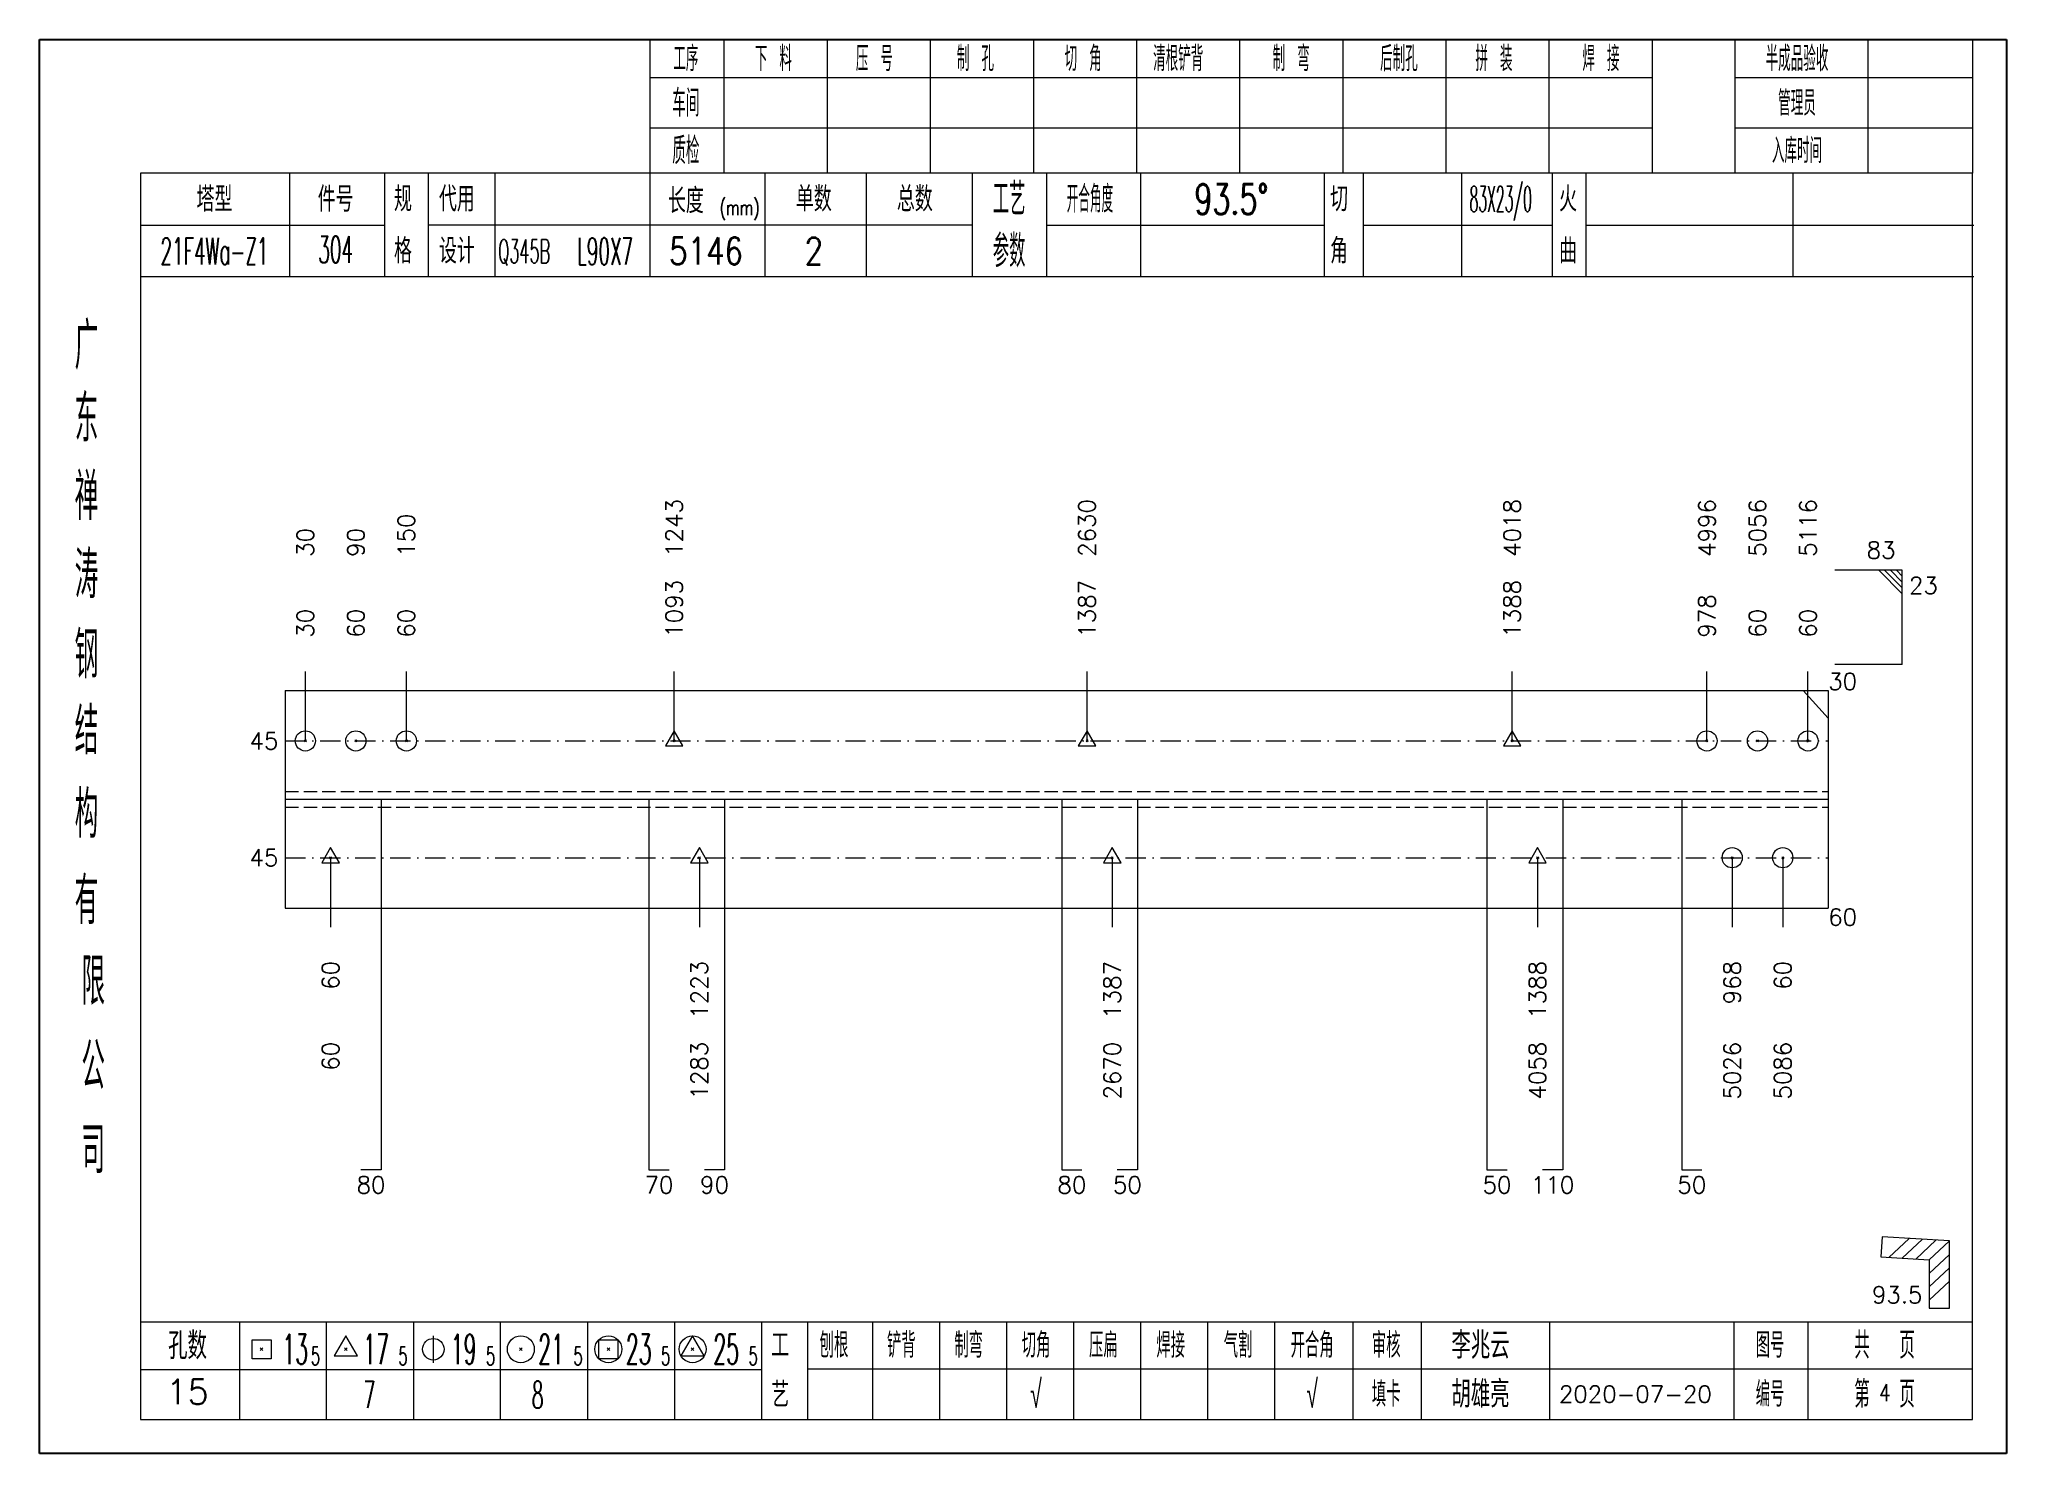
# Model space of a CAD drawing. Extents: x 1310 to 15542, y -76 to 8381.
# Drawn here: x 2452.8 to 2744.9, y 4373.7 to 4583.7 of the extents above; entities that cross this region are included whole.
import ezdxf
from ezdxf.enums import TextEntityAlignment as Align

# ---------------------------------------------------------------- set-up
doc = ezdxf.new("R2010")
doc.units = 0
doc.header["$MEASUREMENT"] = 0
doc.linetypes.add('一点画线', pattern=[5.2, 3, -1, 0.2, -1])
doc.linetypes.add('虚线', pattern=[2.75, 2, -0.75])
doc.layers.get('0').update_dxf_attribs({"linetype": 'CONTINUOUS', "lineweight": 25})
for name, color, linetype, lineweight in [('1', 7, 'CONTINUOUS', 25), ('2', 7, 'CONTINUOUS', 25), ('4', 7, 'CONTINUOUS', 25), ('5', 7, 'CONTINUOUS', 25)]:
    doc.layers.add(name, color=color, linetype=linetype, lineweight=lineweight)
doc.styles.get("Standard").update_dxf_attribs({"font": 'simplex.shx', "width": 0.7, "height": 3, "bigfont": 'gbhzfs.shx'})

msp = doc.modelspace()

# ---------------------------------------------------------------- texts
at = {"color": 7, "linetype": 'Continuous', "lineweight": 13}
for s, p in [('1243', (2547.072, 4506.884)), ('2630', (2608.384, 4506.884)), ('4018', (2671.521, 4506.884)), ('4996', (2700.442, 4506.884)), ('5056', (2707.942, 4506.884)), ('5116', (2715.442, 4506.884)), ('30', (2492.312, 4506.884)), ('90', (2499.812, 4506.884)), ('150', (2507.312, 4506.884))]:
    msp.add_text(s, height=2.5, rotation=90, dxfattribs=at).set_placement(p, align=Align.MIDDLE_LEFT)
msp.add_text('83', height=2.5, dxfattribs=at).set_placement((2728.442, 4505.884), align=Align.BOTTOM_RIGHT)
at = {"color": 8, "linetype": 'Continuous', "lineweight": 9}
for s, p in [('1093', (2547.072, 4494.884)), ('1387', (2608.384, 4494.884)), ('1388', (2671.521, 4494.884)), ('30', (2492.312, 4494.884)), ('60', (2499.812, 4494.884)), ('60', (2507.312, 4494.884)), ('978', (2700.442, 4494.884)), ('60', (2707.942, 4494.884)), ('60', (2715.442, 4494.884))]:
    msp.add_text(s, height=2.5, rotation=90, dxfattribs=at).set_placement(p, align=Align.MIDDLE_LEFT)
at = {"color": 7, "linetype": 'Continuous', "lineweight": 13}
msp.add_text('23', height=2.5, dxfattribs=at).set_placement((2730.442, 4503.884), align=Align.TOP_LEFT)
msp.add_text('30', height=2.5, dxfattribs=at).set_placement((2718.442, 4488.384), align=Align.MIDDLE_LEFT)
for p in [(2488.312, 4479.551), (2488.312, 4462.217)]:
    msp.add_text('45', height=2.5, dxfattribs=at).set_placement(p, align=Align.MIDDLE_RIGHT)
at = {"layer": '1', "color": 7, "linetype": 'Continuous', "lineweight": 13}
msp.add_text('60', height=2.5, dxfattribs=at).set_placement((2718.442, 4453.384), align=Align.MIDDLE_LEFT)
at = {"layer": '1', "color": 8, "linetype": 'Continuous', "lineweight": 9}
for s, p in [('60', (2496.062, 4446.884)), ('1223', (2550.822, 4446.884)), ('1387', (2612.134, 4446.884)), ('1388', (2675.271, 4446.884)), ('968', (2704.192, 4446.884)), ('60', (2711.692, 4446.884))]:
    msp.add_text(s, height=2.5, rotation=90, dxfattribs=at).set_placement(p, align=Align.MIDDLE_RIGHT)
at = {"layer": '1', "color": 7, "linetype": 'Continuous', "lineweight": 13}
for s, p in [('60', (2496.062, 4434.884)), ('1283', (2550.822, 4434.884)), ('2670', (2612.134, 4434.884)), ('4058', (2675.271, 4434.884)), ('5026', (2704.192, 4434.884)), ('5086', (2711.692, 4434.884))]:
    msp.add_text(s, height=2.5, rotation=90, dxfattribs=at).set_placement(p, align=Align.MIDDLE_RIGHT)
at = {"layer": '2', "color": 7, "linetype": 'Continuous', "lineweight": 13}
for s, p in [('80', (2502.062, 4414.884)), ('70', (2544.822, 4414.884)), ('90', (2553.072, 4414.884)), ('80', (2606.134, 4414.884)), ('50', (2614.384, 4414.884)), ('50', (2669.271, 4414.884)), ('110', (2677.521, 4414.884)), ('50', (2698.192, 4414.884))]:
    msp.add_text(s, height=2.5, dxfattribs=at).set_placement(p, align=Align.TOP_CENTER)
msp.add_text('93.5', height=2.5, dxfattribs=at).set_placement((2732.442, 4395.325), align=Align.BOTTOM_RIGHT)
at = {"layer": '4', "color": 1, "linetype": 'Continuous', "lineweight": 25}
for s, height, width, p in [('工序', 3.7, 0.7, (2548.812, 4580.841)), ('下 料', 3.7, 0.7, (2561.812, 4580.841)), ('压 号', 3.7, 0.7, (2576.812, 4580.841)), ('制 孔', 3.7, 0.7, (2591.812, 4580.841)), ('切 角', 3.7, 0.7, (2607.812, 4580.841)), ('清根铲背 ', 3.7, 0.7, (2622.812, 4580.841)), (' 制 弯', 3.7, 0.7, (2637.812, 4580.841)), (' 后制孔', 3.7, 0.7, (2653.812, 4580.841)), ('拼 装', 3.7, 0.7, (2668.812, 4580.841)), (' 焊 接', 3.7, 0.7, (2683.812, 4580.841)), ('半成品验收', 3.7, 0.7, (2713.812, 4580.841)), ('车间', 4, 0.7, (2548.812, 4574.241)), ('管理员', 3.7, 0.7, (2713.812, 4574.241)), ('质检', 4, 0.7, (2548.812, 4567.181)), ('入库时间', 3.7, 0.7, (2713.812, 4567.181)), ('(mm)', 2.24, 0.7, (2556.812, 4558.741)), ('工艺', 4.8, 0.7, (2596.812, 4560.001)), ('开合角度', 4, 0.6, (2608.812, 4560.001)), ('93.5%%d', 4.47, 0.7, (2629.812, 4560.001)), ('83X23/0', 3.8, 0.4, (2669.812, 4560.001)), ('304', 4, 0.5, (2496.812, 4552.511)), ('参数', 4.8, 0.7, (2596.812, 4552.291)), ('21F4Wa-Z1', 4, 0.5, (2478.812, 4552.261)), ('Q345B', 3.5, 0.5, (2524.812, 4552.241)), ('L90X7', 4, 0.5, (2536.812, 4552.241)), ('5146', 4, 0.8, (2551.812, 4552.291)), ('2', 4, 0.8, (2567.812, 4552.291)), ('广', 6.96, 0.7, (2459.812, 4538.211)), ('东', 6.96, 0.7, (2459.812, 4527.421)), ('禅', 6.96, 0.7, (2459.812, 4515.831)), ('涛', 6.96, 0.7, (2459.812, 4504.231)), ('钢', 6.96, 0.7, (2459.812, 4492.341)), ('结', 6.96, 0.7, (2459.812, 4481.031)), ('构', 6.96, 0.7, (2459.812, 4468.651)), ('有', 6.96, 0.7, (2459.812, 4455.841)), ('限', 6.96, 0.7, (2460.812, 4443.841)), ('公', 6.96, 0.7, (2460.812, 4431.301)), ('司', 6.96, 0.7, (2460.812, 4418.821)), ('13', 4.47, 0.5, (2490.812, 4389.241)), ('17', 4.47, 0.5, (2502.812, 4389.241)), ('19', 4.47, 0.5, (2515.812, 4389.241)), ('21', 4.47, 0.5, (2528.812, 4389.241)), ('23', 4.47, 0.5, (2541.812, 4389.241)), ('25', 4.47, 0.5, (2554.812, 4389.241)), ('刨根', 3.7, 0.8, (2570.812, 4389.841)), ('铲背', 3.7, 0.8, (2580.812, 4389.841)), ('制弯', 3.7, 0.8, (2590.812, 4389.841)), ('切角', 3.7, 0.8, (2600.812, 4389.841)), ('压扁', 3.7, 0.8, (2610.812, 4389.841)), ('焊接', 3.7, 0.8, (2620.812, 4389.841)), ('气割', 3.7, 0.8, (2630.812, 4389.841)), ('开合角', 3.7, 0.8, (2641.812, 4389.841)), ('审核', 3.7, 0.8, (2652.812, 4389.841)), ('图号', 3.7, 0.8, (2709.812, 4389.841)), ('共  页', 4, 0.8, (2726.812, 4389.841)), ('5', 2.68, 0.6, (2493.812, 4388.241)), ('5', 2.68, 0.6, (2506.812, 4388.241)), ('5', 2.68, 0.6, (2519.812, 4388.241)), ('5', 2.68, 0.6, (2532.812, 4388.241)), ('5', 2.68, 0.6, (2545.812, 4388.241)), ('5', 2.68, 0.6, (2558.812, 4388.241)), ('√', 4, 0.6, (2600.812, 4382.571)), ('√', 4, 0.6, (2641.812, 4382.571)), ('第  页', 4, 0.8, (2726.812, 4382.571)), ('7', 4, 0.5, (2501.812, 4382.491)), ('8', 4, 0.5, (2526.812, 4382.491)), ('填卡', 3.7, 0.8, (2652.812, 4382.571)), ('编号', 3.7, 0.8, (2709.812, 4382.571))]:
    msp.add_text(s, height=height, dxfattribs=dict(at, width=width)).set_placement(p, align=Align.MIDDLE_CENTER)
for s, height, p in [('塔型', 3.7, (2478.812, 4559.971)), ('件号', 3.7, (2496.812, 4559.971)), ('规', 3.7, (2506.812, 4560.001)), ('代用', 3.7, (2514.812, 4560.001)), ('长度', 3.7, (2548.812, 4559.741)), ('单数', 3.7, (2567.812, 4560.001)), ('总数', 3.7, (2582.812, 4560.001)), ('切', 3.7, (2645.812, 4560.001)), ('火', 3.7, (2679.812, 4560.001)), ('格', 3.7, (2506.812, 4552.291)), ('设计', 3.7, (2514.812, 4552.291)), ('角', 3.7, (2645.812, 4552.291)), ('曲', 3.7, (2679.812, 4552.291)), ('孔数', 4, (2474.812, 4389.761)), ('工', 3.7, (2562.812, 4389.841)), ('李兆云', 4, (2666.812, 4389.841)), ('胡雄亮', 4, (2666.812, 4382.571)), ('15', 3.7, (2474.812, 4382.931)), ('艺', 3.7, (2562.812, 4382.491)), ('2020-07-20', 2.5, (2689.812, 4382.571))]:
    msp.add_text(s, height=height, dxfattribs=at).set_placement(p, align=Align.MIDDLE_CENTER)
at = {"layer": '4', "color": 6, "linetype": 'Continuous', "lineweight": 25, "width": 0.8}
msp.add_text('4', height=2.5, dxfattribs=at).set_placement((2726.837, 4382.799), align=Align.MIDDLE_CENTER)

# ---------------------------------------------------------------- blocks, each defined once
blk = doc.blocks.new('孔21.5')
at = {"layer": '5', "color": 7, "linetype": 'Continuous', "lineweight": 13}
for p, q in [((-0.1, -0.1), (0.1, 0.1)), ((0.1, -0.1), (-0.1, 0.1))]:
    blk.add_line(p, q, dxfattribs=at)
blk.add_circle((0, 0), 1, dxfattribs=at)
blk = doc.blocks.new('孔17.5')
at = {"layer": '5', "color": 7, "linetype": 'Continuous', "lineweight": 13}
for p, q in [((0, 1), (-0.866, -0.5)), ((-0.1, -0.1), (0.1, 0.1)), ((0.1, -0.1), (-0.1, 0.1)), ((0.866, -0.5), (0, 1)), ((-0.866, -0.5), (0.866, -0.5))]:
    blk.add_line(p, q, dxfattribs=at)
blk = doc.blocks.new('CTJGK')
at = {"color": 6, "linetype": 'Continuous'}
for p, q in [((0, 209.97), (292.13, 209.97)), ((0, 0), (0, 209.97)), ((292.13, 209.97), (292.13, 0)), ((292.13, 0), (0, 0))]:
    blk.add_line(p, q, dxfattribs=at)

# ---------------------------------------------------------------- linework, layer by layer
at = {"color": 7, "linetype": 'Continuous', "lineweight": 13}
for p, q in [((2729.442, 4504.884), (2719.442, 4504.884)), ((2725.942, 4504.884), (2729.442, 4501.384)), ((2726.817, 4504.884), (2729.442, 4502.259)), ((2727.692, 4504.884), (2729.442, 4503.134)), ((2728.567, 4504.884), (2729.442, 4504.009)), ((2729.442, 4490.884), (2729.442, 4504.884)), ((2729.442, 4490.884), (2719.442, 4490.884)), ((2492.312, 4479.551), (2492.312, 4489.884)), ((2507.312, 4479.551), (2507.312, 4489.884)), ((2547.072, 4479.551), (2547.072, 4489.884)), ((2608.384, 4479.551), (2608.384, 4489.884)), ((2671.521, 4479.551), (2671.521, 4489.884)), ((2700.442, 4479.551), (2700.442, 4489.884)), ((2715.442, 4479.551), (2715.442, 4489.884)), ((2718.442, 4482.919), (2714.746, 4487.051)), ((2496.062, 4462.217), (2496.062, 4451.884)), ((2550.822, 4462.217), (2550.822, 4451.884)), ((2612.134, 4462.217), (2612.134, 4451.884)), ((2675.271, 4462.217), (2675.271, 4451.884)), ((2704.192, 4462.217), (2704.192, 4451.884)), ((2711.692, 4462.217), (2711.692, 4451.884))]:
    msp.add_line(p, q, dxfattribs=at)
at = {"color": 7, "linetype": 'Continuous', "lineweight": 18}
for p, q in [((2489.312, 4487.051), (2489.312, 4454.717)), ((2489.312, 4487.051), (2718.442, 4487.051)), ((2718.442, 4487.051), (2718.442, 4454.717)), ((2489.312, 4470.884), (2718.442, 4470.884))]:
    msp.add_line(p, q, dxfattribs=at)
at = {"color": 3, "linetype": '一点画线', "lineweight": 13}
for p, q in [((2489.312, 4479.551), (2718.442, 4479.551)), ((2489.312, 4462.217), (2718.442, 4462.217))]:
    msp.add_line(p, q, dxfattribs=at)
at = {"color": 1, "linetype": '虚线', "lineweight": 18}
for p, q in [((2489.312, 4472.051), (2718.442, 4472.051)), ((2489.312, 4469.717), (2718.442, 4469.717))]:
    msp.add_line(p, q, dxfattribs=at)
at = {"layer": '1', "color": 7, "linetype": 'Continuous', "lineweight": 18}
msp.add_line((2489.312, 4454.717), (2718.442, 4454.717), dxfattribs=at)
at = {"layer": '2', "color": 7, "linetype": 'Continuous', "lineweight": 13}
for p, q in [((2503.562, 4470.884), (2503.562, 4415.884)), ((2543.322, 4470.884), (2543.322, 4415.884)), ((2554.572, 4470.884), (2554.572, 4415.884)), ((2604.634, 4470.884), (2604.634, 4415.884)), ((2615.884, 4470.884), (2615.884, 4415.884)), ((2667.771, 4470.884), (2667.771, 4415.884)), ((2679.021, 4470.884), (2679.021, 4415.884)), ((2696.692, 4470.884), (2696.692, 4415.884)), ((2503.562, 4415.884), (2500.562, 4415.884)), ((2543.322, 4415.884), (2546.322, 4415.884)), ((2554.572, 4415.884), (2551.572, 4415.884)), ((2604.634, 4415.884), (2607.634, 4415.884)), ((2615.884, 4415.884), (2612.884, 4415.884)), ((2667.771, 4415.884), (2670.771, 4415.884)), ((2679.021, 4415.884), (2676.021, 4415.884)), ((2696.692, 4415.884), (2699.692, 4415.884)), ((2726.46, 4405.936), (2726.277, 4402.941)), ((2736.442, 4405.325), (2726.46, 4405.936)), ((2727.453, 4402.869), (2730.453, 4405.691)), ((2729.449, 4402.747), (2732.449, 4405.569)), ((2731.445, 4402.625), (2734.445, 4405.447)), ((2733.442, 4402.503), (2736.442, 4405.325)), ((2736.442, 4395.325), (2736.442, 4405.325)), ((2726.277, 4402.941), (2733.442, 4402.503)), ((2733.442, 4400.503), (2736.442, 4403.325)), ((2733.442, 4402.503), (2733.442, 4395.325)), ((2733.442, 4398.503), (2736.442, 4401.325)), ((2733.442, 4396.503), (2736.442, 4399.325)), ((2733.442, 4395.325), (2736.442, 4395.325))]:
    msp.add_line(p, q, dxfattribs=at)
at = {"layer": '4', "color": 1, "linetype": 'Continuous', "lineweight": 18}
for p, q in [((2452.812, 4583.711), (2452.812, 4373.741)), ((2744.942, 4583.711), (2452.812, 4583.711)), ((2543.442, 4583.711), (2543.442, 4563.871)), ((2554.472, 4583.711), (2554.472, 4563.851)), ((2569.782, 4583.711), (2569.782, 4563.851)), ((2585.102, 4583.711), (2585.102, 4563.851)), ((2600.412, 4583.711), (2600.412, 4563.851)), ((2615.722, 4583.711), (2615.722, 4563.851)), ((2631.032, 4583.711), (2631.032, 4563.851)), ((2646.352, 4583.711), (2646.352, 4563.851)), ((2661.662, 4583.711), (2661.662, 4563.851)), ((2676.972, 4583.711), (2676.972, 4563.851)), ((2692.282, 4583.711), (2692.282, 4563.871)), ((2692.282, 4583.711), (2692.282, 4563.851)), ((2704.562, 4583.711), (2704.562, 4563.851)), ((2724.312, 4583.711), (2724.312, 4563.851)), ((2739.892, 4583.711), (2739.892, 4563.851)), ((2744.942, 4553.911), (2744.942, 4583.711)), ((2692.282, 4577.981), (2543.442, 4577.981)), ((2739.892, 4577.981), (2704.562, 4577.981)), ((2692.282, 4570.501), (2543.442, 4570.501)), ((2739.892, 4570.501), (2704.562, 4570.501)), ((2467.822, 4563.851), (2467.822, 4378.791)), ((2739.892, 4563.851), (2467.822, 4563.851)), ((2489.942, 4563.861), (2489.942, 4548.441)), ((2504.092, 4548.441), (2504.092, 4563.851)), ((2510.592, 4548.441), (2510.592, 4563.851)), ((2520.462, 4563.851), (2520.462, 4548.441)), ((2543.442, 4563.871), (2543.442, 4548.441)), ((2560.562, 4563.851), (2560.562, 4548.441)), ((2575.612, 4563.851), (2575.612, 4548.441)), ((2591.312, 4563.851), (2591.312, 4548.441)), ((2602.372, 4563.851), (2602.372, 4548.441)), ((2616.322, 4563.851), (2616.322, 4548.441)), ((2643.622, 4563.851), (2643.622, 4548.441)), ((2649.382, 4563.851), (2649.382, 4548.441)), ((2664.002, 4563.851), (2664.002, 4548.441)), ((2677.462, 4563.851), (2677.462, 4548.441)), ((2682.452, 4563.851), (2682.452, 4548.441)), ((2713.192, 4563.851), (2713.192, 4548.441)), ((2739.892, 4378.791), (2739.892, 4563.851)), ((2504.092, 4556.091), (2467.822, 4556.091)), ((2591.312, 4556.141), (2510.592, 4556.141)), ((2602.372, 4556.141), (2643.622, 4556.141)), ((2649.382, 4556.141), (2677.462, 4556.141)), ((2682.452, 4556.141), (2740.072, 4556.141)), ((2744.942, 4373.741), (2744.942, 4553.911)), ((2740.072, 4548.441), (2467.822, 4548.441)), ((2467.822, 4393.321), (2739.892, 4393.321)), ((2482.512, 4393.321), (2482.512, 4378.791)), ((2495.442, 4378.791), (2495.442, 4393.321)), ((2508.372, 4393.321), (2508.372, 4378.791)), ((2521.292, 4378.791), (2521.292, 4393.321)), ((2534.222, 4393.321), (2534.222, 4378.791)), ((2547.152, 4378.791), (2547.152, 4393.321)), ((2560.072, 4378.791), (2560.072, 4393.321)), ((2566.942, 4378.791), (2566.942, 4393.321)), ((2576.602, 4378.791), (2576.602, 4393.321)), ((2586.542, 4378.791), (2586.542, 4393.321)), ((2596.482, 4378.791), (2596.482, 4393.321)), ((2606.432, 4378.791), (2606.432, 4393.321)), ((2616.372, 4378.791), (2616.372, 4393.321)), ((2626.312, 4378.791), (2626.312, 4393.321)), ((2636.262, 4378.791), (2636.262, 4393.321)), ((2647.902, 4378.791), (2647.902, 4393.321)), ((2658.052, 4378.791), (2658.052, 4393.321)), ((2677.112, 4378.791), (2677.112, 4393.321)), ((2704.492, 4378.791), (2704.492, 4393.321)), ((2715.452, 4378.791), (2715.452, 4393.321)), ((2560.072, 4386.191), (2467.822, 4386.191)), ((2566.902, 4386.351), (2739.892, 4386.351)), ((2467.822, 4378.791), (2739.892, 4378.791)), ((2452.812, 4373.741), (2744.942, 4373.741))]:
    msp.add_line(p, q, dxfattribs=at)
at = {"layer": '4', "color": 7, "linetype": 'Continuous', "lineweight": 13}
for p, q in [((2498.312, 4391.241), (2496.58, 4388.241)), ((2500.044, 4388.241), (2498.312, 4391.241)), ((2511.312, 4391.241), (2511.312, 4387.241)), ((2549.812, 4391.241), (2548.08, 4388.241)), ((2551.544, 4388.241), (2549.812, 4391.241)), ((2484.398, 4387.827), (2484.398, 4390.655)), ((2484.398, 4390.655), (2487.226, 4390.655)), ((2487.226, 4387.827), (2484.398, 4387.827)), ((2485.612, 4389.041), (2486.012, 4389.441)), ((2486.012, 4389.041), (2485.612, 4389.441)), ((2487.226, 4390.655), (2487.226, 4387.827)), ((2496.58, 4388.241), (2500.044, 4388.241)), ((2498.112, 4389.041), (2498.512, 4389.441)), ((2498.512, 4389.041), (2498.112, 4389.441)), ((2524.112, 4389.041), (2524.512, 4389.441)), ((2524.512, 4389.041), (2524.112, 4389.441)), ((2535.898, 4387.827), (2535.898, 4390.655)), ((2535.898, 4390.655), (2538.726, 4390.655)), ((2538.726, 4387.827), (2535.898, 4387.827)), ((2537.112, 4389.041), (2537.512, 4389.441)), ((2537.512, 4389.041), (2537.112, 4389.441)), ((2538.726, 4390.655), (2538.726, 4387.827)), ((2548.08, 4388.241), (2551.544, 4388.241)), ((2549.612, 4389.041), (2550.012, 4389.441)), ((2550.012, 4389.041), (2549.612, 4389.441))]:
    msp.add_line(p, q, dxfattribs=at)
for centre, radius in [((2511.312, 4389.241), 1.6), ((2524.312, 4389.241), 2), ((2537.312, 4389.241), 2), ((2549.812, 4389.241), 2)]:
    msp.add_circle(centre, radius, dxfattribs=at)

# ---------------------------------------------------------------- block references
at = {"color": 0, "linetype": 'Continuous'}
msp.add_blockref('CTJGK', (2452.812, 4373.741), dxfattribs=at)
at = {"color": 8, "linetype": 'Continuous', "lineweight": 9, "xscale": 1.5, "yscale": 1.5, "zscale": 1.5}
for name, p in [('孔21.5', (2492.312, 4479.551)), ('孔21.5', (2499.812, 4479.551)), ('孔21.5', (2507.312, 4479.551)), ('孔17.5', (2547.072, 4479.551)), ('孔17.5', (2608.384, 4479.551)), ('孔17.5', (2671.521, 4479.551)), ('孔21.5', (2700.442, 4479.551)), ('孔21.5', (2707.942, 4479.551)), ('孔21.5', (2715.442, 4479.551))]:
    msp.add_blockref(name, p, dxfattribs=at)
at = {"layer": '1', "color": 8, "linetype": 'Continuous', "lineweight": 9, "xscale": 1.5, "yscale": 1.5, "zscale": 1.5}
for name, p in [('孔17.5', (2496.062, 4462.217)), ('孔17.5', (2550.822, 4462.217)), ('孔17.5', (2612.134, 4462.217)), ('孔17.5', (2675.271, 4462.217)), ('孔21.5', (2704.192, 4462.217)), ('孔21.5', (2711.692, 4462.217))]:
    msp.add_blockref(name, p, dxfattribs=at)

msp.set_redraw_order([(e.dxf.handle, doc.entitydb.next_handle()) for e in msp.query("TEXT MTEXT ATTDEF DIMENSION ARC_DIMENSION")])  # texts and dimensions are drawn at this point

doc.saveas('drawing.dxf')
